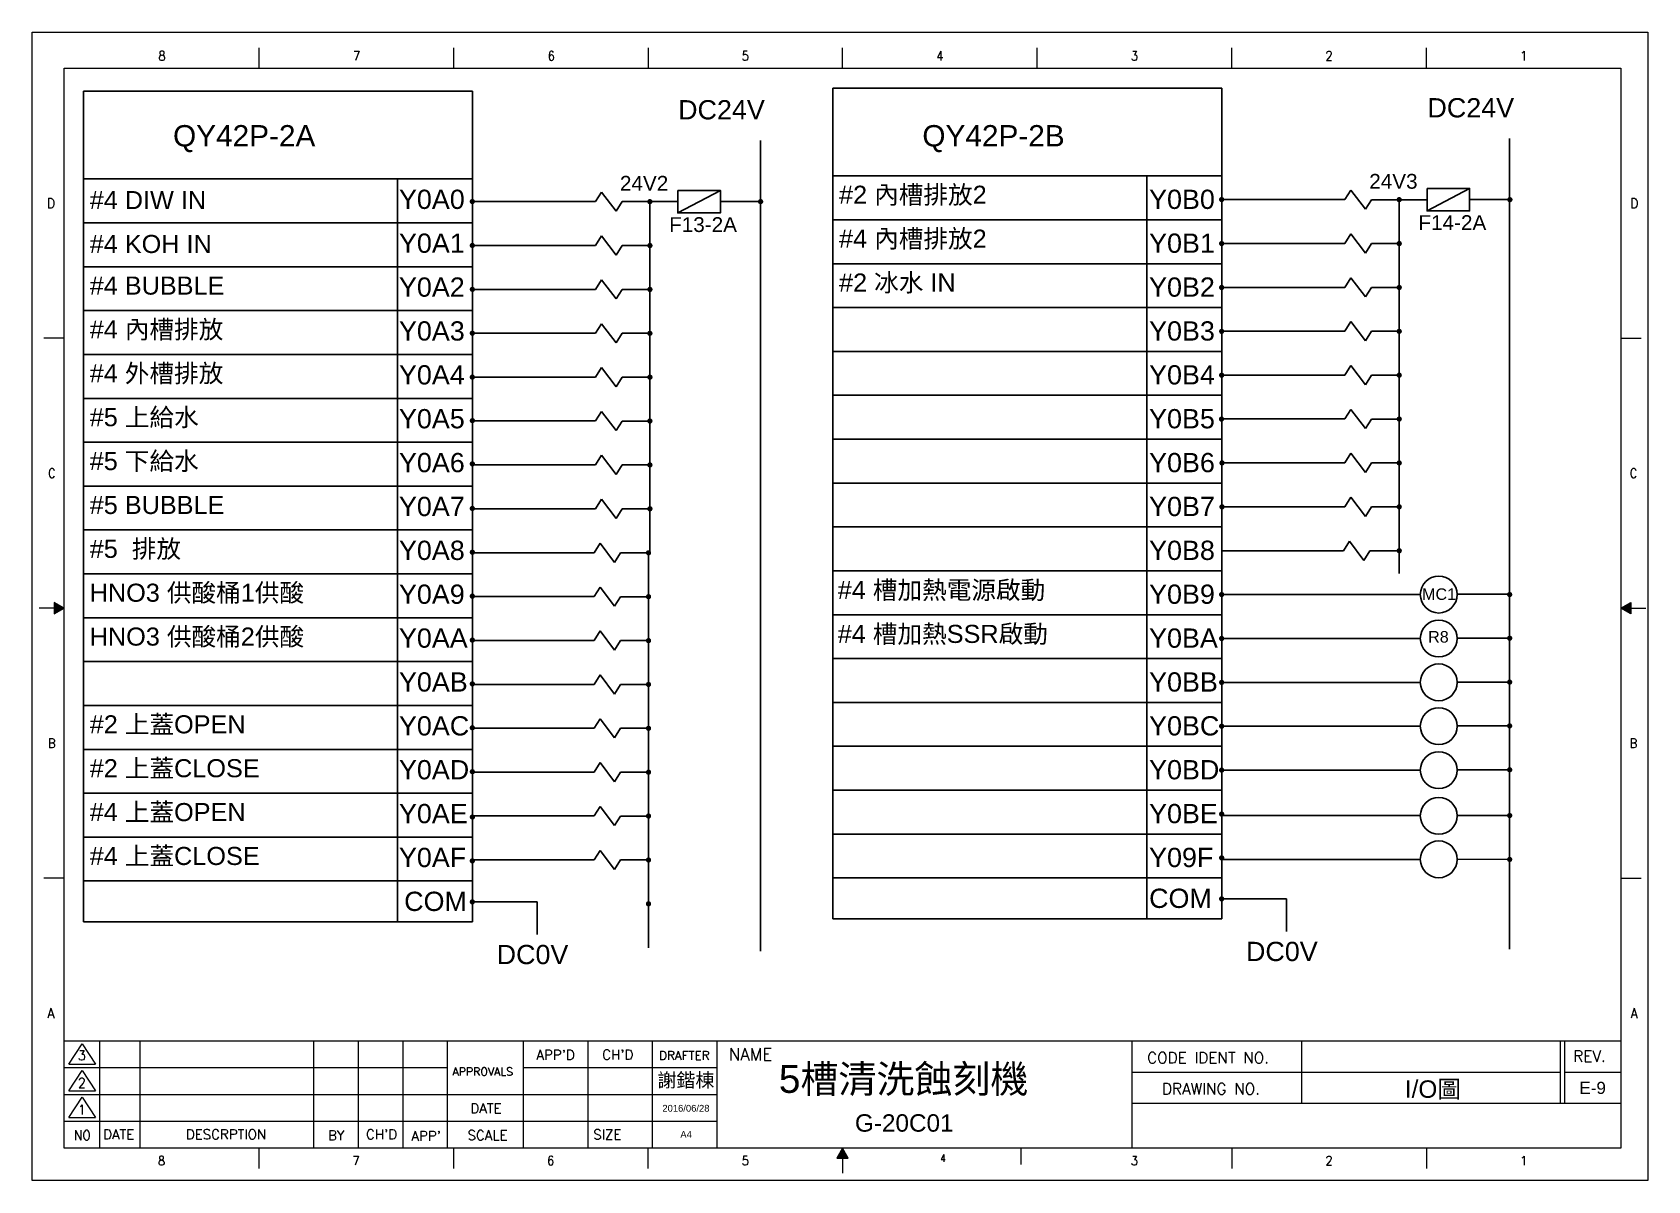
# Model space of a CAD drawing. Header units: millimetres. Extents: x 2150 to 6100, y 1229 to 2029.
# Drawn here: x 4640 to 5104.1, y 1229.9 to 1559.6 of the extents above; entities that cross this region are included whole.
import ezdxf
from ezdxf.enums import TextEntityAlignment as Align

# ---------------------------------------------------------------- set-up
doc = ezdxf.new("R2010")
doc.units = ezdxf.units.MM
for name, color, linetype in [('block', 6, 'Continuous'), ('blue', 5, 'Continuous'), ('DIM', 3, 'Continuous'), ('FRAME', 7, 'Continuous'), ('LINE', 1, 'Continuous'), ('TEXT', 4, 'Continuous')]:
    doc.layers.add(name, color=color, linetype=linetype)
doc.styles.add('MICTEXT-ROD', font='romand.shx', dxfattribs={"bigfont": 'bigfont.shx'})
doc.styles.add('MICTEXT-ROS', font='romans.shx', dxfattribs={"bigfont": 'bigfont.shx'})
doc.styles.get("Standard").update_dxf_attribs({"font": 'ARIAL.TTF'})
doc.styles.add('STYLE2', font='romand.shx')

msp = doc.modelspace()

# ---------------------------------------------------------------- texts
at = {"color": 0}
for s, height, p in [('#4 DIW IN', 5.189, (4656.5, 1508.86)), ('#4 KOH IN', 5.189, (4656.5, 1496.26)), ('#4 BUBBLE', 5.189, (4656.5, 1484.31)), ('#4 內槽排放', 5.189, (4656.5, 1471.71)), ('#4 外槽排放', 5.189, (4656.5, 1459.11)), ('#5 上給水', 5.189, (4656.5, 1446.51)), ('#5 下給水', 5.189, (4656.5, 1433.91)), ('#5 BUBBLE', 5.189, (4656.5, 1421.31)), ('#5  排放 ', 5.189, (4656.5, 1408.71)), ('HNO3 供酸桶1供酸', 5.1895, (4656.5, 1396.11)), ('HNO3 供酸桶2供酸', 5.1895, (4656.5, 1383.51)), ('#2 上蓋OPEN', 5.189, (4656.5, 1358.31)), ('#2 上蓋CLOSE', 5.189, (4656.5, 1345.71)), ('#4 上蓋OPEN', 5.189, (4656.5, 1333.11)), ('#4 上蓋CLOSE', 5.189, (4656.5, 1320.51))]:
    msp.add_text(s, height=height, dxfattribs=at).set_placement(p)
at = {"color": 1}
for s, p in [('#2 內槽排放2', (4871.76, 1510.39)), ('#4 內槽排放2', (4871.76, 1497.79)), ('#2 冰水 IN', (4871.76, 1485.19))]:
    msp.add_text(s, height=5.189, dxfattribs=at).set_placement(p)
for s, height, p in [('#4 槽加熱電源啟動', 5.189, (4871.38, 1396.88)), ('#4 槽加熱SSR啟動', 5.1895, (4871.38, 1384.28))]:
    msp.add_text(s, height=height).set_placement(p)
at = {"layer": 'TEXT', "color": 7, "linetype": 'Continuous'}
for s, height, p in [('DC24V', 5.529, (5040.79, 1535.2)), ('DC24V', 5.529, (4825.53, 1534.63)), ('QY42P-2A', 6.124, (4680.43, 1526.86)), ('QY42P-2B', 6.124, (4895.69, 1526.86)), ('24V2', 4.253, (4808.82, 1514.15)), ('24V3', 4.253, (5024.08, 1514.72)), ('Y0A0', 5.529, (4745.34, 1508.91)), ('Y0B0', 5.529, (4960.83, 1508.91)), ('F13-2A', 4.253, (4822.95, 1502.29)), ('F14-2A', 4.253, (5038.21, 1502.87)), ('Y0A1', 5.529, (4745.34, 1496.31)), ('Y0B1', 5.529, (4960.83, 1496.31)), ('Y0A2', 5.529, (4745.34, 1483.71)), ('Y0B2', 5.529, (4960.83, 1483.71)), ('Y0A3', 5.529, (4745.34, 1471.11)), ('Y0B3', 5.529, (4960.83, 1471.11)), ('Y0A4', 5.529, (4745.34, 1458.51)), ('Y0B4', 5.529, (4960.83, 1458.51)), ('Y0A5', 5.529, (4745.34, 1445.91)), ('Y0B5', 5.529, (4960.83, 1445.91)), ('Y0A6', 5.529, (4745.34, 1433.31)), ('Y0B6', 5.529, (4960.83, 1433.31)), ('Y0A7', 5.529, (4745.34, 1420.71)), ('Y0B7', 5.529, (4960.83, 1420.71)), ('Y0A8', 5.529, (4745.34, 1408.11)), ('Y0B8', 5.529, (4960.83, 1408.11)), ('Y0A9', 5.529, (4745.34, 1395.51)), ('Y0B9', 5.529, (4960.83, 1395.51)), ('MC1', 3.317, (5039.24, 1396.63)), ('Y0AA', 5.529, (4745.34, 1382.91)), ('Y0BA', 5.529, (4960.83, 1382.91)), ('R8', 3.317, (5040.98, 1384.38)), ('Y0AB', 5.529, (4745.34, 1370.31)), ('Y0BB', 5.529, (4960.83, 1370.31)), ('Y0AC', 5.529, (4745.34, 1357.71)), ('Y0BC', 5.529, (4960.83, 1357.71)), ('Y0AD', 5.529, (4745.34, 1345.11)), ('Y0BD', 5.529, (4960.83, 1345.11)), ('Y0AE', 5.529, (4745.34, 1332.51)), ('Y0BE', 5.529, (4960.83, 1332.51)), ('Y0AF', 5.529, (4745.34, 1319.91)), ('Y09F', 5.529, (4960.83, 1319.91)), ('COM', 5.529, (4960.83, 1308.18)), ('COM', 5.529, (4746.83, 1307.31)), ('DC0V', 5.529, (4773.4, 1292.04)), ('DC0V', 5.529, (4988.66, 1292.92))]:
    msp.add_text(s, height=height, dxfattribs=at).set_placement(p)

# ---------------------------------------------------------------- blocks, each defined once
blk = doc.blocks.new('圖框A4')
at = {"layer": 'FRAME', "color": 7, "lineweight": 5}
for p, q in [((99.29, 1212.46), (99.29, 1218.27)), ((155.2, 1212.46), (155.2, 1218.27)), ((211.1, 1212.46), (211.1, 1218.27)), ((266.85, 1212.46), (266.85, 1218.27)), ((322.76, 1212.46), (322.76, 1218.27)), ((378.66, 1212.46), (378.66, 1218.27)), ((434.56, 1212.46), (434.56, 1218.27)), ((43.25, 1212.46), (490.46, 1212.46)), ((43.25, 902.31), (43.25, 1212.46)), ((490.46, 1212.46), (490.46, 1212.46)), ((43.25, 1134.92), (37.44, 1134.92)), ((490.46, 1134.92), (496.27, 1134.92)), ((40.39, 1059.03), (40.39, 1055.74)), ((43.25, 1057.39), (40.39, 1059.03)), ((490.46, 1057.39), (493.32, 1059.03)), ((493.32, 1059.03), (493.32, 1055.74)), ((43.25, 1057.39), (36.09, 1057.39)), ((40.39, 1055.74), (43.25, 1057.39)), ((493.32, 1055.74), (490.46, 1057.39)), ((490.46, 1057.39), (497.61, 1057.39)), ((43.25, 979.85), (37.44, 979.85)), ((490.46, 979.85), (496.27, 979.85)), ((44.53, 926.47), (48.37, 932.34)), ((48.37, 932.34), (52.21, 926.47)), ((44.53, 926.47), (52.21, 926.47)), ((44.53, 918.78), (48.37, 924.66)), ((48.37, 924.66), (52.21, 918.78)), ((44.53, 918.78), (52.21, 918.78)), ((44.53, 911.1), (48.37, 916.97)), ((48.37, 916.97), (52.21, 911.1)), ((44.53, 911.1), (52.21, 911.1)), ((99.15, 902.31), (99.15, 896.5)), ((155.05, 902.31), (155.05, 896.5)), ((210.95, 902.31), (210.95, 896.5)), ((266.85, 902.31), (265.2, 899.46)), ((266.85, 902.31), (266.85, 895.16)), ((268.5, 899.46), (266.85, 902.31)), ((318.07, 902.31), (318.07, 897.67)), ((378.66, 902.31), (378.66, 896.5)), ((434.56, 902.31), (434.56, 896.5)), ((265.2, 899.46), (268.5, 899.46))]:
    blk.add_line(p, q, dxfattribs=at)
at = {"layer": 'FRAME', "lineweight": 5}
for p, q in [((490.46, 1212.46), (490.46, 902.31)), ((490.46, 933.05), (43.25, 933.05)), ((53.49, 902.31), (53.49, 933.05)), ((65.11, 902.31), (65.11, 933.05)), ((114.96, 902.31), (114.96, 933.05)), ((127.77, 902.31), (127.77, 933.05)), ((140.58, 902.31), (140.58, 933.05)), ((153.38, 902.31), (153.38, 933.05)), ((175.15, 902.31), (175.15, 933.05)), ((193.72, 902.31), (193.72, 933.05)), ((212.29, 902.31), (212.29, 933.05)), ((230.86, 902.31), (230.86, 933.05)), ((349.91, 933.05), (349.91, 902.31)), ((398.7, 933.05), (398.7, 915.12)), ((473.04, 933.05), (473.04, 915.12)), ((474.2, 933.05), (474.2, 915.12)), ((153.38, 925.36), (43.25, 925.36)), ((230.86, 925.36), (175.15, 925.36)), ((473.04, 924.08), (349.91, 924.08)), ((490.46, 924.08), (474.2, 924.08)), ((230.86, 917.68), (43.25, 917.68)), ((490.46, 915.12), (349.91, 915.12)), ((230.86, 910), (43.25, 910)), ((490.46, 902.31), (43.25, 902.31))]:
    blk.add_line(p, q, dxfattribs=at)
at = {"layer": 'FRAME', "color": 7, "lineweight": 5}
for points in [[(40.39, 1059.03), (40.39, 1055.74), (43.25, 1057.39)], [(493.32, 1059.03), (493.32, 1055.74), (490.46, 1057.39)], [(268.5, 899.46), (266.85, 902.31), (265.2, 899.46)]]:
    blk.add_solid(points, dxfattribs=at)
at = {"layer": 'LINE', "color": 0, "lineweight": 0}
for p, q in [((34.08, 1222.77), (498.14, 1222.77)), ((34.08, 893), (34.08, 1222.77)), ((498.14, 1222.77), (498.14, 893)), ((498.14, 893), (34.08, 893))]:
    blk.add_line(p, q, dxfattribs=at)
at = {"color": 3, "lineweight": 5}
blk.add_text('A4', height=1.936, dxfattribs=at).set_placement((220.25, 905.31))
at = {"layer": 'DIM', "color": 0, "lineweight": 5}
for tag, height, p in [('A', 2.9, (436.35, 928.74)), ('C', 2.9, (284.37, 922.35)), ('J', 1.94, (184.48, 921.48)), ('G', 1.94, (202.97, 921.48)), ('E', 1.94, (221.84, 921.96)), ('B', 2.9, (436.45, 919.25)), ('L', 1.94, (482.33, 919.64)), ('K', 1.94, (184.48, 913.83)), ('H', 1.94, (202.97, 913.83)), ('F', 1.94, (221.84, 913.83)), ('D', 2.9, (284.57, 909.57))]:
    blk.add_attdef(tag, text='', height=height, dxfattribs=at).set_placement(p, align=Align.MIDDLE)
at = {"layer": 'FRAME', "color": 7, "lineweight": 5, "style": 'MICTEXT-ROD', "width": 0.9}
for s, height, p in [('8', 2.67, (71.34, 1216.03)), ('7', 2.67, (127.25, 1216.03)), ('6', 2.67, (183.15, 1216.03)), ('5', 2.67, (238.9, 1216.03)), ('4', 2.67, (294.8, 1216.03)), ('3', 2.67, (350.71, 1216.03)), ('2', 2.67, (406.61, 1216.03)), ('1', 2.67, (462.51, 1216.03)), ('D', 2.85, (39.44, 1173.69)), ('D', 2.85, (494.27, 1173.69)), ('C', 2.67, (39.67, 1096.15)), ('C', 2.67, (494.04, 1096.15)), ('B', 2.67, (39.67, 1018.62)), ('B', 2.67, (494.04, 1018.62)), ('A', 2.85, (39.44, 941.08)), ('A', 2.85, (494.27, 941.08)), ('4', 2.14, (295.71, 899.45)), ('8', 2.67, (71.2, 898.74)), ('7', 2.67, (127.1, 898.74)), ('6', 2.67, (183, 898.74)), ('5', 2.67, (238.9, 898.74)), ('3', 2.67, (350.71, 898.74)), ('2', 2.67, (406.61, 898.74)), ('1', 2.67, (462.51, 898.74))]:
    blk.add_text(s, height=height, dxfattribs=at).set_placement(p, align=Align.MIDDLE)
at = {"layer": 'FRAME', "color": 7, "lineweight": 5, "style": 'MICTEXT-ROS', "width": 0.9}
for s, height, p in [('3', 2.82, (47.24, 927.57)), ('2', 2.82, (47.24, 919.68)), ('1', 2.82, (47.24, 912)), ('NO', 2.817, (46.1, 904.64))]:
    blk.add_text(s, height=height, dxfattribs=at).set_placement(p)
at = {"layer": 'FRAME', "color": 7, "lineweight": 5}
for s, height, style, p in [("APP'D", 2.817, 'STYLE2', (178.93, 927.72)), ("CH'D", 2.817, 'STYLE2', (197.8, 927.8)), ('DRAFTER', 2.536, 'STYLE2', (214.1, 927.69)), ('NAME', 3.522, 'STYLE2', (234.12, 927.53)), ('CODE IDENT NO.', 3.2017, 'STYLE2', (354.35, 926.7)), ('REV.', 3.202, 'MICTEXT-ROS', (476.78, 927.13)), ('APPROVALS', 2.305, 'STYLE2', (154.8, 923.16)), ('DRAWING NO.', 3.2017, 'STYLE2', (358.62, 917.77)), ('DATE', 2.817, 'STYLE2', (159.94, 912.36)), ('DATE', 2.817, 'STYLE2', (54.43, 904.87)), ('DESCRPTION', 2.817, 'STYLE2', (78.21, 904.88)), ('BY', 2.817, 'STYLE2', (119.03, 904.6)), ("CH'D", 2.817, 'STYLE2', (129.95, 904.87)), ("APP'", 2.817, 'STYLE2', (143.01, 904.42)), ('SCALE', 2.817, 'STYLE2', (159.13, 904.65)), ('SIZE', 2.817, 'STYLE2', (195.24, 904.84))]:
    blk.add_text(s, height=height, dxfattribs=dict(at, style=style)).set_placement(p)

# ---------------------------------------------------------------- linework, layer by layer
at = {"linetype": 'ByBlock', "ltscale": 2.5}
for p, q in [((4825.43, 1507.78), (4837.66, 1514.22)), ((5040.69, 1508.36), (5052.92, 1514.79))]:
    msp.add_line(p, q, dxfattribs=at)
for p, q in [((4801.82, 1511.02), (4766.41, 1511.02)), ((4817.43, 1409.76), (4817.43, 1511)), ((4849.23, 1511.01), (4837.66, 1511.01)), ((5017.08, 1511.59), (4981.68, 1511.59)), ((5032.69, 1404.25), (5032.69, 1511.57)), ((5064.49, 1511.58), (5052.92, 1511.58)), ((5017.08, 1498.99), (4981.68, 1498.99)), ((4801.82, 1498.42), (4766.41, 1498.42)), ((4801.82, 1485.82), (4766.41, 1485.82)), ((5017.08, 1486.39), (4981.68, 1486.39)), ((4801.82, 1473.22), (4766.41, 1473.22)), ((5017.08, 1473.79), (4981.68, 1473.79)), ((4801.82, 1460.62), (4766.41, 1460.62)), ((5017.08, 1461.19), (4981.68, 1461.19)), ((4801.82, 1448.02), (4766.41, 1448.02)), ((5017.08, 1448.59), (4981.68, 1448.59)), ((4801.82, 1435.42), (4766.41, 1435.42)), ((5017.08, 1435.99), (4981.68, 1435.99)), ((4801.82, 1422.82), (4766.41, 1422.82)), ((5017.08, 1423.39), (4981.68, 1423.39)), ((4817.02, 1410.16), (4809.02, 1410.16)), ((4817.02, 1410.16), (4817.02, 1296.76)), ((5032.69, 1410.73), (5024.28, 1410.73))]:
    msp.add_line(p, q)
for points in [[(4825.43, 1514.22), (4837.66, 1514.22), (4837.66, 1507.78), (4825.43, 1507.78)], [(5040.69, 1514.79), (5052.92, 1514.79), (5052.92, 1508.36), (5040.69, 1508.36)]]:
    msp.add_lwpolyline(points, close=True, dxfattribs=at)
at = {"layer": 'block', "color": 7, "linetype": 'Continuous'}
for centre in [(5044.03, 1398.16), (5044.03, 1385.56), (5044.03, 1372.96), (5044.03, 1360.36), (5044.03, 1347.76), (5044.03, 1334.64), (5044.03, 1322.13)]:
    msp.add_circle(centre, 5.29, dxfattribs=at)
at = {"layer": 'blue', "color": 7}
for p, q in [((4654.74, 1542.72), (4766.42, 1542.72)), ((4654.74, 1304.14), (4654.74, 1542.72)), ((4766.42, 1542.72), (4766.42, 1304.14)), ((4766.42, 1542.72), (4766.42, 1316.74)), ((4870, 1305.02), (4870, 1543.59)), ((4870, 1543.59), (4981.68, 1543.59)), ((4981.68, 1543.59), (4981.68, 1305.02)), ((4849.15, 1528.57), (4849.15, 1295.8)), ((5064.41, 1529.14), (5064.41, 1296.37)), ((4654.74, 1517.52), (4766.42, 1517.52)), ((4744.91, 1304.39), (4744.91, 1517.52)), ((4870, 1518.39), (4981.68, 1518.39)), ((4960.17, 1305.27), (4960.17, 1518.39)), ((4654.74, 1504.92), (4766.42, 1504.92)), ((4870, 1505.79), (4981.68, 1505.79)), ((4654.74, 1492.32), (4766.42, 1492.32)), ((4870, 1493.19), (4981.68, 1493.19)), ((4870, 1480.59), (4981.68, 1480.59)), ((4654.74, 1479.72), (4766.42, 1479.72)), ((4654.74, 1467.12), (4766.42, 1467.12)), ((4870, 1467.99), (4981.68, 1467.99)), ((4654.74, 1454.52), (4766.42, 1454.52)), ((4870, 1455.39), (4981.68, 1455.39)), ((4654.74, 1441.92), (4766.42, 1441.92)), ((4870, 1442.79), (4981.68, 1442.79)), ((4654.74, 1429.32), (4766.42, 1429.32)), ((4870, 1430.19), (4981.68, 1430.19)), ((4654.74, 1416.72), (4766.42, 1416.72)), ((4870, 1417.59), (4981.68, 1417.59)), ((4654.74, 1404.12), (4766.42, 1404.12)), ((4870, 1404.99), (4981.68, 1404.99)), ((5038.74, 1398.16), (4981.68, 1398.16)), ((4870, 1392.39), (4981.68, 1392.39)), ((4654.74, 1391.52), (4766.42, 1391.52)), ((5038.74, 1385.56), (4981.68, 1385.56)), ((4654.74, 1378.92), (4766.42, 1378.92)), ((4870, 1379.79), (4981.68, 1379.79)), ((5038.74, 1372.96), (4981.68, 1372.96)), ((4654.74, 1366.32), (4766.42, 1366.32)), ((4870, 1367.19), (4981.68, 1367.19)), ((5038.74, 1360.36), (4981.68, 1360.36)), ((4654.74, 1353.72), (4766.42, 1353.72)), ((4870, 1354.59), (4981.68, 1354.59)), ((5038.74, 1347.76), (4981.68, 1347.76)), ((4870, 1341.99), (4981.68, 1341.99)), ((4654.74, 1341.12), (4766.42, 1341.12)), ((4654.74, 1328.52), (4766.42, 1328.52)), ((4870, 1329.39), (4981.68, 1329.39)), ((4654.74, 1315.92), (4766.42, 1315.92)), ((4870, 1316.79), (4981.68, 1316.79)), ((4766.42, 1304.14), (4654.74, 1304.14)), ((4981.68, 1305.02), (4870, 1305.02))]:
    msp.add_line(p, q, dxfattribs=at)
at = {"layer": 'LINE', "color": 7}
for p, q in [((4801.82, 1511.02), (4803.54, 1513.76)), ((4801.82, 1511.02), (4803.54, 1513.76)), ((4803.54, 1513.76), (4807.7, 1508.25)), ((4803.54, 1513.76), (4807.7, 1508.25)), ((5017.08, 1511.59), (5018.8, 1514.34)), ((5017.08, 1511.59), (5018.8, 1514.34)), ((5018.8, 1514.34), (5022.96, 1508.83)), ((5018.8, 1514.34), (5022.96, 1508.83)), ((4807.7, 1508.25), (4809.42, 1511)), ((4807.7, 1508.25), (4809.42, 1511)), ((4809.42, 1511), (4825.43, 1511)), ((5022.96, 1508.83), (5024.68, 1511.57)), ((5022.96, 1508.83), (5024.68, 1511.57)), ((5024.68, 1511.57), (5040.69, 1511.57)), ((4801.82, 1498.42), (4803.54, 1501.16)), ((4801.82, 1498.42), (4803.54, 1501.16)), ((4803.54, 1501.16), (4807.7, 1495.65)), ((4803.54, 1501.16), (4807.7, 1495.65)), ((5017.08, 1498.99), (5018.8, 1501.74)), ((5017.08, 1498.99), (5018.8, 1501.74)), ((5018.8, 1501.74), (5022.96, 1496.23)), ((5018.8, 1501.74), (5022.96, 1496.23)), ((5022.96, 1496.23), (5024.68, 1498.97)), ((5022.96, 1496.23), (5024.68, 1498.97)), ((5024.68, 1498.97), (5032.69, 1498.97)), ((4807.7, 1495.65), (4809.42, 1498.4)), ((4807.7, 1495.65), (4809.42, 1498.4)), ((4809.42, 1498.4), (4817.43, 1498.4)), ((4801.82, 1485.82), (4803.54, 1488.56)), ((4801.82, 1485.82), (4803.54, 1488.56)), ((4803.54, 1488.56), (4807.7, 1483.05)), ((4803.54, 1488.56), (4807.7, 1483.05)), ((4807.7, 1483.05), (4809.42, 1485.8)), ((4807.7, 1483.05), (4809.42, 1485.8)), ((4809.42, 1485.8), (4817.43, 1485.8)), ((5017.08, 1486.39), (5018.8, 1489.14)), ((5017.08, 1486.39), (5018.8, 1489.14)), ((5018.8, 1489.14), (5022.96, 1483.63)), ((5018.8, 1489.14), (5022.96, 1483.63)), ((5022.96, 1483.63), (5024.68, 1486.37)), ((5022.96, 1483.63), (5024.68, 1486.37)), ((5024.68, 1486.37), (5032.69, 1486.37)), ((4801.82, 1473.22), (4803.54, 1475.96)), ((4801.82, 1473.22), (4803.54, 1475.96)), ((4803.54, 1475.96), (4807.7, 1470.45)), ((4803.54, 1475.96), (4807.7, 1470.45)), ((5017.08, 1473.79), (5018.8, 1476.54)), ((5017.08, 1473.79), (5018.8, 1476.54)), ((5018.8, 1476.54), (5022.96, 1471.03)), ((5018.8, 1476.54), (5022.96, 1471.03)), ((4807.7, 1470.45), (4809.42, 1473.2)), ((4807.7, 1470.45), (4809.42, 1473.2)), ((4809.42, 1473.2), (4817.43, 1473.2)), ((5022.96, 1471.03), (5024.68, 1473.77)), ((5022.96, 1471.03), (5024.68, 1473.77)), ((5024.68, 1473.77), (5032.69, 1473.77)), ((4801.82, 1460.62), (4803.54, 1463.36)), ((4801.82, 1460.62), (4803.54, 1463.36)), ((4803.54, 1463.36), (4807.7, 1457.85)), ((4803.54, 1463.36), (4807.7, 1457.85)), ((5017.08, 1461.19), (5018.8, 1463.94)), ((5017.08, 1461.19), (5018.8, 1463.94)), ((5018.8, 1463.94), (5022.96, 1458.43)), ((5018.8, 1463.94), (5022.96, 1458.43)), ((4807.7, 1457.85), (4809.42, 1460.6)), ((4807.7, 1457.85), (4809.42, 1460.6)), ((4809.42, 1460.6), (4817.43, 1460.6)), ((5022.96, 1458.43), (5024.68, 1461.17)), ((5022.96, 1458.43), (5024.68, 1461.17)), ((5024.68, 1461.17), (5032.69, 1461.17)), ((4801.82, 1448.02), (4803.54, 1450.76)), ((4801.82, 1448.02), (4803.54, 1450.76)), ((4803.54, 1450.76), (4807.7, 1445.25)), ((4803.54, 1450.76), (4807.7, 1445.25)), ((4807.7, 1445.25), (4809.42, 1448)), ((4807.7, 1445.25), (4809.42, 1448)), ((4809.42, 1448), (4817.43, 1448)), ((5017.08, 1448.59), (5018.8, 1451.34)), ((5017.08, 1448.59), (5018.8, 1451.34)), ((5018.8, 1451.34), (5022.96, 1445.83)), ((5018.8, 1451.34), (5022.96, 1445.83)), ((5022.96, 1445.83), (5024.68, 1448.57)), ((5022.96, 1445.83), (5024.68, 1448.57)), ((5024.68, 1448.57), (5032.69, 1448.57)), ((5017.08, 1435.99), (5018.8, 1438.74)), ((5017.08, 1435.99), (5018.8, 1438.74)), ((5018.8, 1438.74), (5022.96, 1433.23)), ((5018.8, 1438.74), (5022.96, 1433.23)), ((4801.82, 1435.42), (4803.54, 1438.16)), ((4801.82, 1435.42), (4803.54, 1438.16)), ((4803.54, 1438.16), (4807.7, 1432.65)), ((4803.54, 1438.16), (4807.7, 1432.65)), ((4807.7, 1432.65), (4809.42, 1435.4)), ((4807.7, 1432.65), (4809.42, 1435.4)), ((4809.42, 1435.4), (4817.43, 1435.4)), ((5022.96, 1433.23), (5024.68, 1435.97)), ((5022.96, 1433.23), (5024.68, 1435.97)), ((5024.68, 1435.97), (5032.69, 1435.97)), ((4801.82, 1422.82), (4803.54, 1425.56)), ((4801.82, 1422.82), (4803.54, 1425.56)), ((4803.54, 1425.56), (4807.7, 1420.05)), ((4803.54, 1425.56), (4807.7, 1420.05)), ((5017.08, 1423.39), (5018.8, 1426.14)), ((5017.08, 1423.39), (5018.8, 1426.14)), ((5018.8, 1426.14), (5022.96, 1420.63)), ((5018.8, 1426.14), (5022.96, 1420.63)), ((4807.7, 1420.05), (4809.42, 1422.8)), ((4807.7, 1420.05), (4809.42, 1422.8)), ((4809.42, 1422.8), (4817.43, 1422.8)), ((5022.96, 1420.63), (5024.68, 1423.37)), ((5022.96, 1420.63), (5024.68, 1423.37)), ((5024.68, 1423.37), (5032.69, 1423.37)), ((4801.42, 1410.18), (4803.14, 1412.92)), ((4801.42, 1410.18), (4803.14, 1412.92)), ((4803.14, 1412.92), (4807.3, 1407.41)), ((4803.14, 1412.92), (4807.3, 1407.41)), ((4981.68, 1410.75), (5016.68, 1410.75)), ((5016.68, 1410.75), (5018.4, 1413.5)), ((5016.68, 1410.75), (5018.4, 1413.5)), ((5018.4, 1413.5), (5022.56, 1407.99)), ((5018.4, 1413.5), (5022.56, 1407.99)), ((4766.41, 1410.18), (4801.42, 1410.18)), ((4807.3, 1407.41), (4809.02, 1410.16)), ((4807.3, 1407.41), (4809.02, 1410.16)), ((5022.56, 1407.99), (5024.28, 1410.73)), ((5022.56, 1407.99), (5024.28, 1410.73)), ((4766.41, 1397.58), (4801.42, 1397.58)), ((4801.42, 1397.58), (4803.14, 1400.32)), ((4801.42, 1397.58), (4803.14, 1400.32)), ((4803.14, 1400.32), (4807.3, 1394.81)), ((4803.14, 1400.32), (4807.3, 1394.81)), ((4807.3, 1394.81), (4809.02, 1397.56)), ((4807.3, 1394.81), (4809.02, 1397.56)), ((4809.02, 1397.56), (4817.02, 1397.56)), ((5049.33, 1398.24), (5064.41, 1398.24)), ((4801.42, 1384.98), (4803.14, 1387.72)), ((4801.42, 1384.98), (4803.14, 1387.72)), ((4803.14, 1387.72), (4807.3, 1382.21)), ((4803.14, 1387.72), (4807.3, 1382.21)), ((4766.41, 1384.98), (4801.42, 1384.98)), ((4807.3, 1382.21), (4809.02, 1384.96)), ((4807.3, 1382.21), (4809.02, 1384.96)), ((4809.02, 1384.96), (4817.02, 1384.96)), ((5049.33, 1385.64), (5064.41, 1385.64)), ((4801.42, 1372.38), (4803.14, 1375.12)), ((4801.42, 1372.38), (4803.14, 1375.12)), ((4803.14, 1375.12), (4807.3, 1369.61)), ((4803.14, 1375.12), (4807.3, 1369.61)), ((4766.41, 1372.38), (4801.42, 1372.38)), ((4807.3, 1369.61), (4809.02, 1372.36)), ((4807.3, 1369.61), (4809.02, 1372.36)), ((4809.02, 1372.36), (4817.02, 1372.36)), ((5049.33, 1373.04), (5064.41, 1373.04)), ((4766.41, 1359.78), (4801.42, 1359.78)), ((4801.42, 1359.78), (4803.14, 1362.52)), ((4801.42, 1359.78), (4803.14, 1362.52)), ((4803.14, 1362.52), (4807.3, 1357.01)), ((4803.14, 1362.52), (4807.3, 1357.01)), ((4807.3, 1357.01), (4809.02, 1359.76)), ((4807.3, 1357.01), (4809.02, 1359.76)), ((4809.02, 1359.76), (4817.02, 1359.76)), ((5049.33, 1360.44), (5064.41, 1360.44)), ((4766.41, 1347.18), (4801.42, 1347.18)), ((4801.42, 1347.18), (4803.14, 1349.92)), ((4801.42, 1347.18), (4803.14, 1349.92)), ((4803.14, 1349.92), (4807.3, 1344.41)), ((4803.14, 1349.92), (4807.3, 1344.41)), ((4807.3, 1344.41), (4809.02, 1347.16)), ((4807.3, 1344.41), (4809.02, 1347.16)), ((4809.02, 1347.16), (4817.02, 1347.16)), ((5049.33, 1347.84), (5064.41, 1347.84)), ((4801.42, 1334.58), (4803.14, 1337.32)), ((4801.42, 1334.58), (4803.14, 1337.32)), ((4803.14, 1337.32), (4807.3, 1331.81)), ((4803.14, 1337.32), (4807.3, 1331.81)), ((4766.41, 1334.58), (4801.42, 1334.58)), ((4807.3, 1331.81), (4809.02, 1334.56)), ((4807.3, 1331.81), (4809.02, 1334.56)), ((4809.02, 1334.56), (4817.02, 1334.56)), ((4981.68, 1334.73), (5038.74, 1334.73)), ((5049.32, 1334.76), (5064.41, 1334.72)), ((4801.42, 1321.98), (4803.14, 1324.72)), ((4801.42, 1321.98), (4803.14, 1324.72)), ((4803.14, 1324.72), (4807.3, 1319.21)), ((4803.14, 1324.72), (4807.3, 1319.21)), ((4766.41, 1321.98), (4801.42, 1321.98)), ((4807.3, 1319.21), (4809.02, 1321.96)), ((4807.3, 1319.21), (4809.02, 1321.96)), ((4809.02, 1321.96), (4817.02, 1321.96)), ((4981.68, 1322.13), (5038.74, 1322.13)), ((5049.32, 1322.16), (5064.41, 1322.12)), ((4766.42, 1309.9), (4785, 1309.9)), ((4785, 1309.9), (4785, 1300.54)), ((4981.68, 1310.77), (5000.26, 1310.77)), ((5000.26, 1310.77), (5000.26, 1301.41))]:
    msp.add_line(p, q, dxfattribs=at)
at = {"layer": 'LINE', "color": 7, "const_width": 0.699}
for points in [[(4766.01, 1511.02, 1), (4766.82, 1511.02, 1)], [(4817.02, 1511, 1), (4817.83, 1511, 1)], [(4848.82, 1511.01, 1), (4849.63, 1511.01, 1)], [(4981.27, 1511.59, 1), (4982.08, 1511.59, 1)], [(5032.28, 1511.57, 1), (5033.09, 1511.57, 1)], [(5064.08, 1511.58, 1), (5064.89, 1511.58, 1)], [(4766.01, 1498.42, 1), (4766.82, 1498.42, 1)], [(4817.02, 1498.4, 1), (4817.83, 1498.4, 1)], [(4981.27, 1498.96, 1), (4982.08, 1498.96, 1)], [(5032.28, 1498.97, 1), (5033.09, 1498.97, 1)], [(4766.01, 1485.82, 1), (4766.82, 1485.82, 1)], [(4817.02, 1485.79, 1), (4817.83, 1485.79, 1)], [(4981.27, 1486.35, 1), (4982.08, 1486.35, 1)], [(5032.28, 1486.36, 1), (5033.09, 1486.36, 1)], [(4766.01, 1473.22, 1), (4766.82, 1473.22, 1)], [(4817.02, 1473.2, 1), (4817.83, 1473.2, 1)], [(4981.27, 1473.76, 1), (4982.08, 1473.76, 1)], [(5032.28, 1473.77, 1), (5033.09, 1473.77, 1)], [(4981.27, 1461.15, 1), (4982.08, 1461.15, 1)], [(5032.28, 1461.17, 1), (5033.09, 1461.17, 1)], [(4766.01, 1460.62, 1), (4766.82, 1460.62, 1)], [(4817.02, 1460.6, 1), (4817.83, 1460.6, 1)], [(4766.01, 1448.11, 1), (4766.82, 1448.11, 1)], [(4817.02, 1448, 1), (4817.83, 1448, 1)], [(4981.23, 1448.56, 1), (4982.04, 1448.56, 1)], [(5032.28, 1448.57, 1), (5033.09, 1448.57, 1)], [(4766.01, 1435.69, 1), (4766.82, 1435.69, 1)], [(4817.02, 1435.4, 1), (4817.83, 1435.4, 1)], [(4981.37, 1435.96, 1), (4982.18, 1435.96, 1)], [(5032.28, 1435.97, 1), (5033.09, 1435.97, 1)], [(4766.01, 1422.91, 1), (4766.82, 1422.91, 1)], [(4817.02, 1422.8, 1), (4817.83, 1422.8, 1)], [(4981.37, 1423.36, 1), (4982.18, 1423.36, 1)], [(5032.28, 1423.37, 1), (5033.09, 1423.37, 1)], [(4766.01, 1410.31, 1), (4766.82, 1410.31, 1)], [(4816.62, 1410.16, 1), (4817.43, 1410.16, 1)], [(5032.28, 1410.75, 1), (5033.09, 1410.75, 1)], [(4766.01, 1397.71, 1), (4766.82, 1397.71, 1)], [(4816.62, 1397.56, 1), (4817.43, 1397.56, 1)], [(4981.27, 1398.16, 1), (4982.08, 1398.16, 1)], [(5064.01, 1398.16, 1), (5064.81, 1398.16, 1)], [(4766.01, 1385.11, 1), (4766.82, 1385.11, 1)], [(4816.62, 1384.95, 1), (4817.43, 1384.95, 1)], [(4981.27, 1385.55, 1), (4982.08, 1385.55, 1)], [(5064.01, 1385.64, 1), (5064.81, 1385.64, 1)], [(4981.27, 1372.96, 1), (4982.08, 1372.96, 1)], [(5064.01, 1373.04, 1), (5064.81, 1373.04, 1)], [(4766.01, 1372.51, 1), (4766.82, 1372.51, 1)], [(4816.62, 1372.36, 1), (4817.43, 1372.36, 1)], [(4766.01, 1359.91, 1), (4766.82, 1359.91, 1)], [(4816.62, 1359.76, 1), (4817.43, 1359.76, 1)], [(4981.27, 1360.35, 1), (4982.08, 1360.35, 1)], [(5064.01, 1360.44, 1), (5064.81, 1360.44, 1)], [(4766.01, 1347.31, 1), (4766.82, 1347.31, 1)], [(4816.62, 1347.16, 1), (4817.43, 1347.16, 1)], [(4981.27, 1347.76, 1), (4982.08, 1347.76, 1)], [(5064.01, 1347.84, 1), (5064.81, 1347.84, 1)], [(4766.01, 1334.29, 1), (4766.82, 1334.29, 1)], [(4816.62, 1334.56, 1), (4817.43, 1334.56, 1)], [(4981.27, 1335.15, 1), (4982.08, 1335.15, 1)], [(5064.01, 1334.72, 1), (5064.81, 1334.72, 1)], [(4816.62, 1321.96, 1), (4817.43, 1321.96, 1)], [(4981.27, 1322.56, 1), (4982.08, 1322.56, 1)], [(5064.01, 1322.12, 1), (5064.81, 1322.12, 1)], [(4766.01, 1321.69, 1), (4766.82, 1321.69, 1)], [(4766.01, 1309.9, 1), (4766.82, 1309.9, 1)], [(4816.62, 1309.36, 1), (4817.43, 1309.36, 1)], [(4981.27, 1310.77, 1), (4982.08, 1310.77, 1)]]:
    msp.add_lwpolyline(points, format="xyb", close=True, dxfattribs=at)

# ---------------------------------------------------------------- block references
at = {"layer": 'LINE', "color": 0}
ref = msp.add_blockref('圖框A4', (4605.92, 336.86), dxfattribs=at)
ref.add_attrib('L', 'E-9', dxfattribs={"layer": 'DIM', "color": 0, "lineweight": 5, "height": 3.5}).set_placement((5088.25, 1256.5), align=Align.MIDDLE)
ref.add_attrib('B', 'I/O圖', dxfattribs={"layer": 'DIM', "color": 0, "lineweight": 5, "height": 5}).set_placement((5042.37, 1256.11), align=Align.MIDDLE)
ref.add_attrib('C', '5槽清洗蝕刻機', dxfattribs={"layer": 'DIM', "color": 0, "lineweight": 5, "height": 8}).set_placement((4890.3, 1259.21), align=Align.MIDDLE)
ref.add_attrib('D', 'G-20C01', dxfattribs={"layer": 'DIM', "color": 0, "lineweight": 5, "height": 5}).set_placement((4890.49, 1246.43), align=Align.MIDDLE)
ref.add_attrib('E', '謝鍇棟', dxfattribs={"layer": 'DIM', "color": 0, "lineweight": 5, "height": 4}).set_placement((4827.77, 1258.82), align=Align.MIDDLE)
ref.add_attrib('F', '2016/06/28', dxfattribs={"layer": 'DIM', "color": 0, "lineweight": 5, "height": 1.936}).set_placement((4827.77, 1250.69), align=Align.MIDDLE)

msp.set_redraw_order([(e.dxf.handle, doc.entitydb.next_handle()) for e in msp.query("TEXT MTEXT ATTDEF DIMENSION ARC_DIMENSION")])  # texts and dimensions are drawn at this point

doc.saveas('drawing.dxf')
